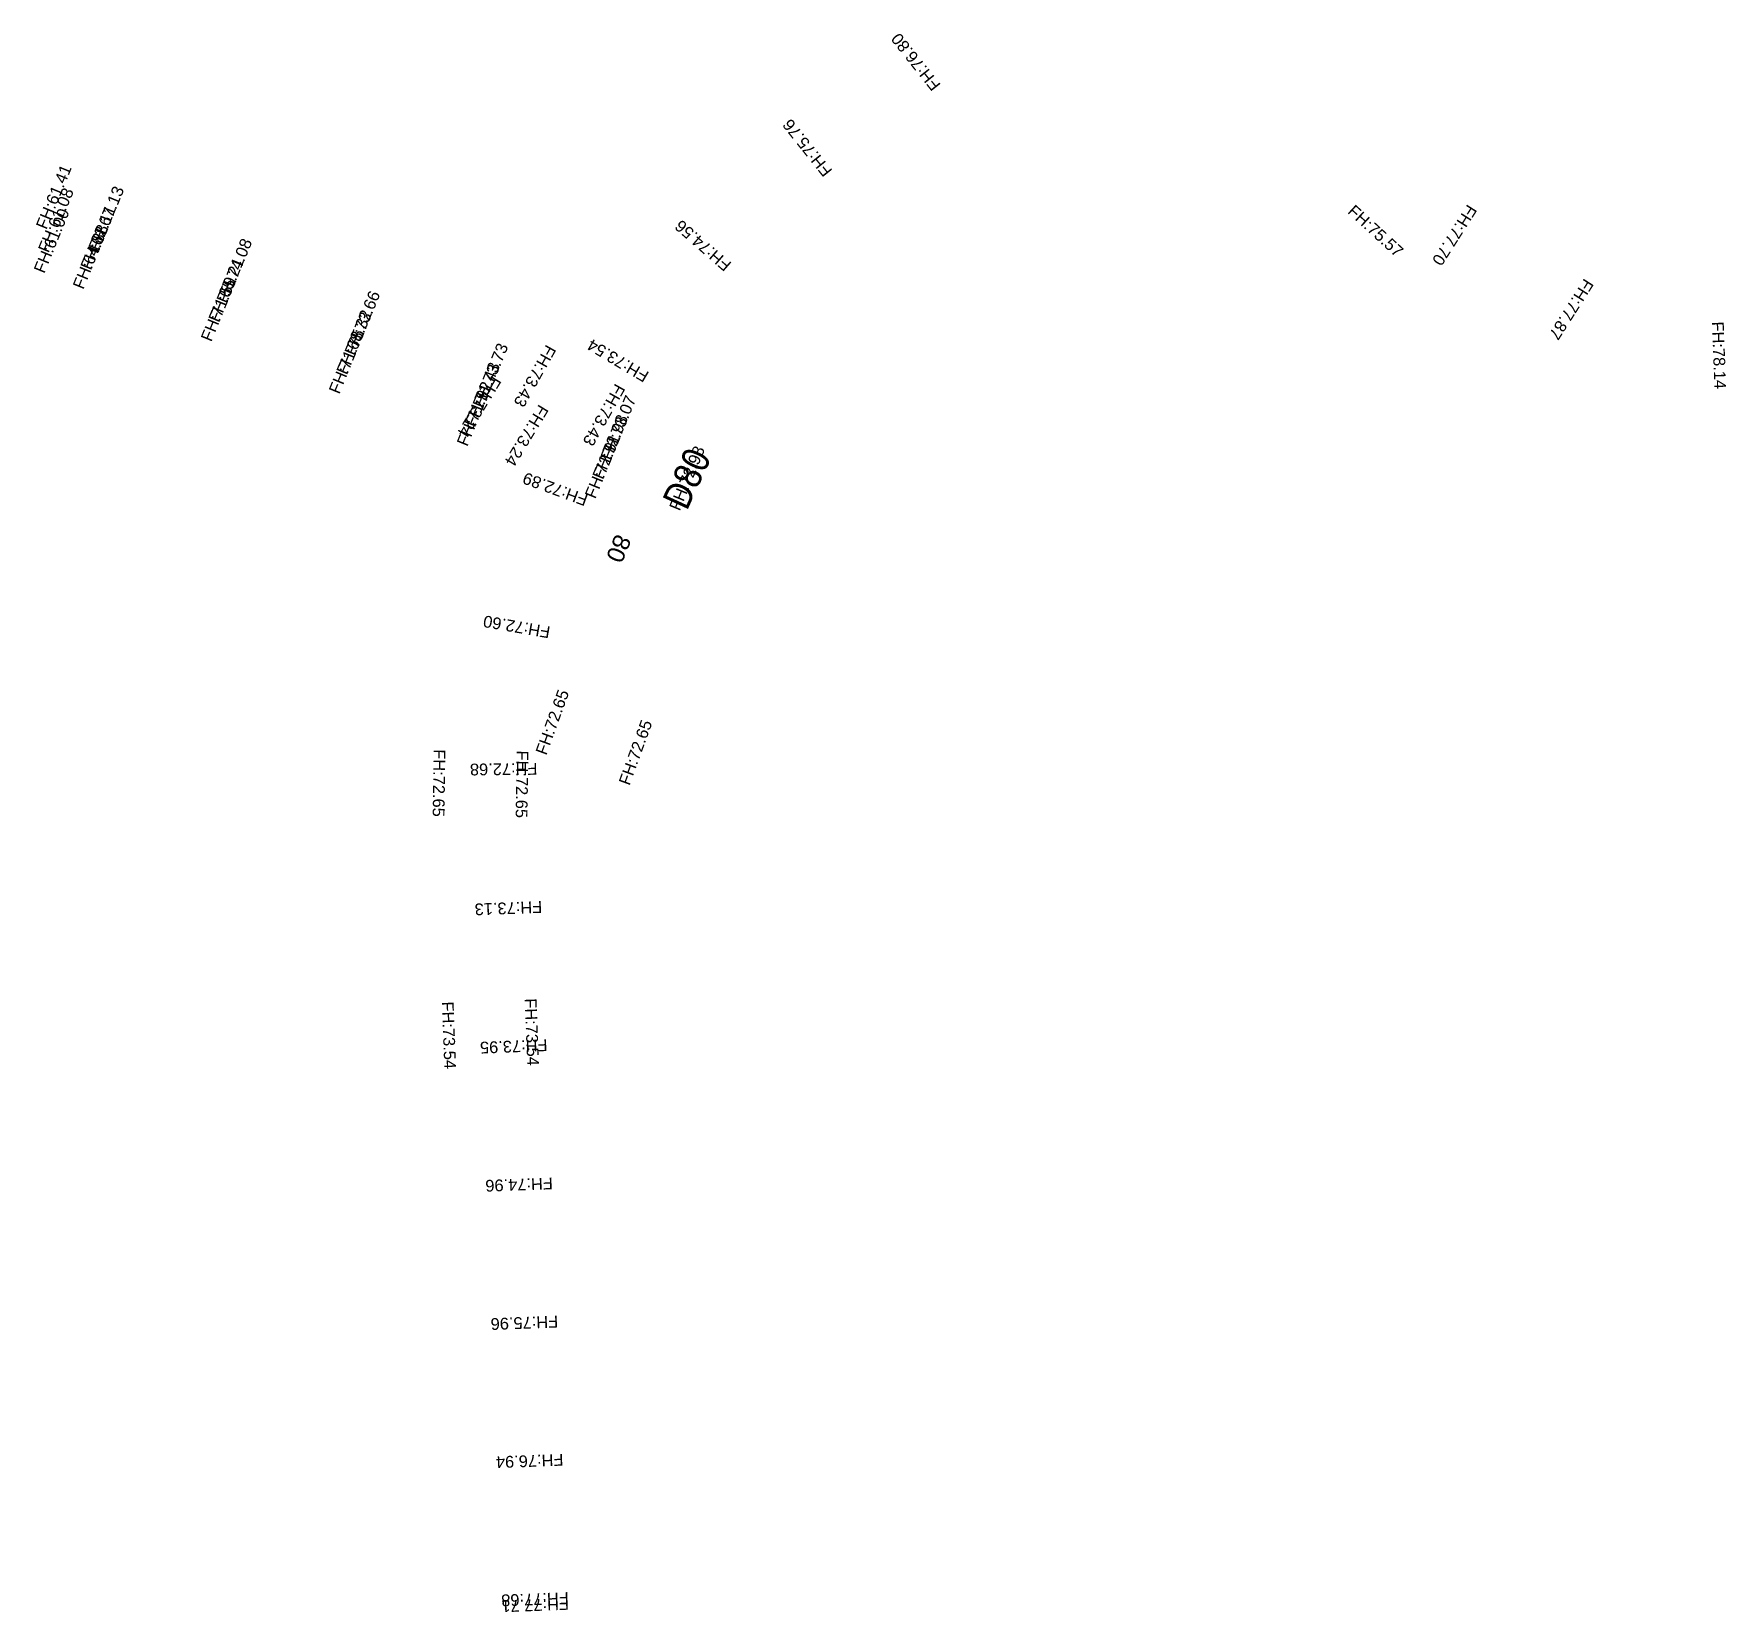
# Model space of a CAD drawing. Header units: millimetres. Extents: x 227572 to 269266, y 328772 to 443556.
# Drawn here: x 228402.5 to 228647.2, y 429751.1 to 429979.4 of the extents above; entities that cross this region are included whole.
import ezdxf
from ezdxf.enums import TextEntityAlignment as Align

# ---------------------------------------------------------------- set-up
doc = ezdxf.new("R2010")
doc.units = ezdxf.units.MM
for name, color, linetype in [('L_diameter', 3, 'Continuous'), ('S-2.생활-2.관로-2.제원', 7, 'Continuous'), ('도로체인계획고', 6, 'Continuous')]:
    doc.layers.add(name, color=color, linetype=linetype)
doc.styles.add('HY울릉도M', font='HYWULM.TTF')
doc.styles.get("Standard").update_dxf_attribs({"font": 'arial.ttf'})

msp = doc.modelspace()

# ---------------------------------------------------------------- texts
at = {"layer": 'L_diameter'}
msp.add_text('80', height=2.5, rotation=247.6928, dxfattribs=at).set_placement((228488.98, 429906.26), align=Align.TOP_LEFT)
at = {"layer": 'S-2.생활-2.관로-2.제원', "color": 7, "style": 'HY울릉도M', "width": 0.9}
msp.add_text('D80', height=4, rotation=65.2784, dxfattribs=at).set_placement((228498.75, 429914.25, 69), align=Align.CENTER)
at = {"layer": '도로체인계획고'}
for s, rotation, p in [('FH:76.80', 128.3587, (228533.75, 429972.01)), ('FH:75.76', 128.5123, (228518.07, 429959.6)), ('FH:61.41', 67.7577, (228404.32, 429950.98)), ('FH:61.08', 67.7577, (228404.63, 429947.61)), ('FH:67.13', 67.7577, (228411.92, 429947.87)), ('FH:61.00', 67.7577, (228404.01, 429944.63)), ('FH:62.11', 67.7577, (228410.75, 429945.11)), ('FH:75.57', 317.4723, (228592.38, 429953.55)), ('FH:77.70', 237.592, (228609.86, 429954.84)), ('FH:64.88', 67.7577, (228409.65, 429942.32)), ('FH:74.56', 138.9297, (228503.51, 429946.19)), ('FH:74.08', 67.7577, (228430.43, 429940.3)), ('FH:65.21', 67.7577, (228429.26, 429937.54)), ('FH:71.59', 67.7577, (228428.16, 429934.75)), ('FH:77.87', 237.592, (228626.74, 429944.12)), ('FH:73.66', 67.7577, (228448.94, 429932.73)), ('FH:68.32', 67.7577, (228447.77, 429929.97)), ('FH:71.75', 67.7577, (228446.67, 429927.18)), ('FH:78.14', 272.1717, (228645.18, 429937.75)), ('FH:73.73', 67.7577, (228467.46, 429925.16)), ('FH:73.43', 240.6461, (228476.63, 429934.56)), ('FH:73.54', 149.3471, (228491.61, 429930.37)), ('FH:71.43', 67.7577, (228466.28, 429922.4)), ('FH:71.92', 67.7577, (228465.18, 429919.61)), ('FH:73.24', 238.7707, (228468.74, 429930.06)), ('FH:73.43', 240.6461, (228486.62, 429928.93)), ('FH:73.07', 67.7577, (228485.97, 429917.59)), ('FH:73.24', 238.7707, (228475.58, 429925.91)), ('FH:72.98', 67.7577, (228484.79, 429914.83)), ('FH:72.98', 67.7577, (228484.79, 429914.83)), ('FH:72.91', 67.7577, (228483.7, 429912.04)), ('FH:72.98', 67.7577, (228495.9, 429910.29)), ('FH:72.89', 159.7645, (228482.78, 429912.65)), ('FH:72.60', 170.1819, (228477.29, 429893.64)), ('FH:72.65', 70.0151, (228476.61, 429874.97)), ('FH:72.65', 70.0151, (228488.64, 429870.59)), ('FH:72.65', 269.1225, (228460.33, 429875.94)), ('FH:72.65', 269.1225, (228472.33, 429875.76)), ('FH:72.68', 180.5994, (228475.33, 429873.94)), ('FH:73.13', 182.1981, (228475.99, 429853.98)), ('FH:73.54', 272.1981, (228461.5, 429839.42)), ('FH:73.54', 272.1981, (228473.49, 429839.88)), ('FH:73.95', 182.1981, (228476.76, 429833.99)), ('FH:74.96', 182.1981, (228477.53, 429814.01)), ('FH:75.96', 182.1981, (228478.3, 429794.02)), ('FH:76.94', 182.1981, (228479.06, 429774.04)), ('FH:77.68', 182.1981, (228479.83, 429754.05)), ('FH:77.71', 182.1981, (228479.86, 429753.2))]:
    msp.add_text(s, height=1.7, rotation=rotation, dxfattribs=at).set_placement(p)

doc.saveas('drawing.dxf')
